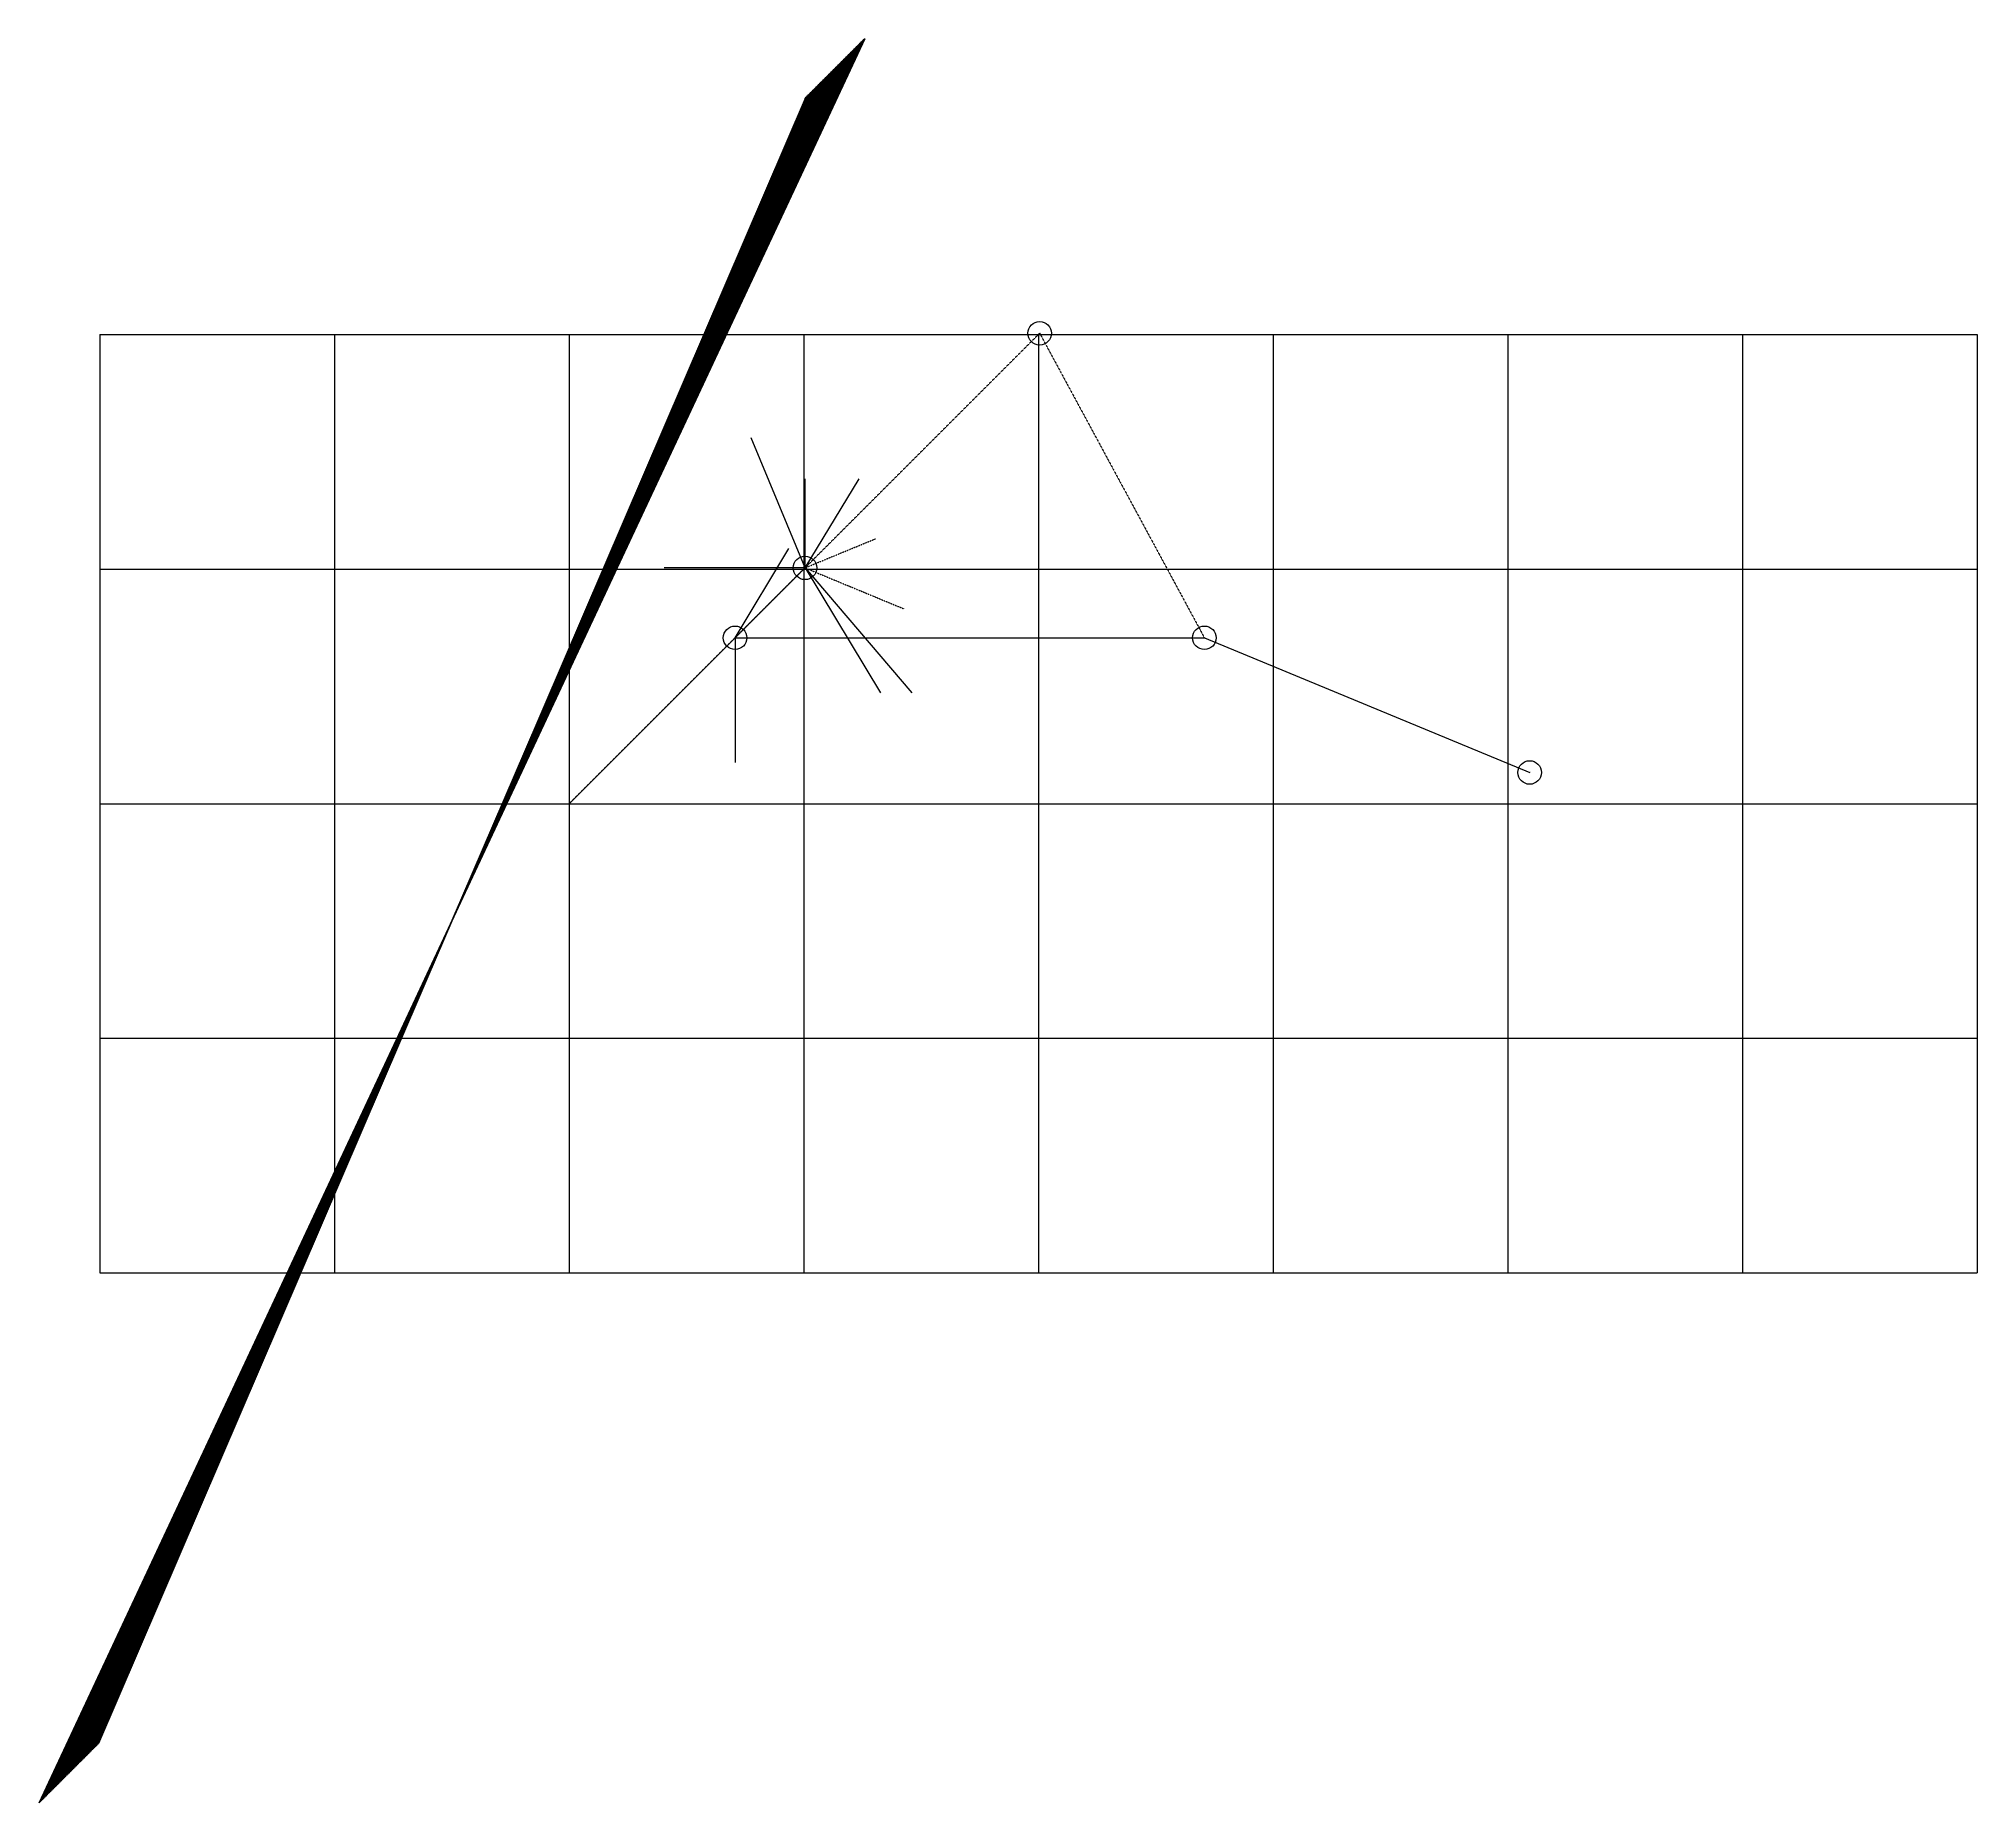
# Model space of a CAD drawing. Header units: millimetres. Extents: x -753 to 2000, y -1420 to 1087.
import ezdxf

# ---------------------------------------------------------------- set-up
doc = ezdxf.new("R2010")
doc.units = ezdxf.units.MM
doc.linetypes.add('DASH', pattern=[0.6, 0.3, -0.3])

msp = doc.modelspace()

# ---------------------------------------------------------------- linework, layer by layer
at = {"layer": 'Black', "color": 0}
msp.add_lwpolyline([(335.3, 1002), (-668.7, -1335.3)], dxfattribs=at)
at = {"layer": 'Blue', "color": 5}
msp.add_point((336.3, 1003), dxfattribs=at)
at = {"layer": 'Brown', "color": 32}
msp.add_lwpolyline([(336, 1002.7), (-669.3, -1336)], dxfattribs=at)
at = {"layer": 'Gray', "color": 9}
msp.add_point((335.7, 1002.3), dxfattribs=at)
at = {"layer": 'Green', "color": 3}
for points in [[(420, 1086.7), (-753.3, -1420)], [(419.3, 1086), (-752.7, -1419.3)], [(418.7, 1085.3), (-752, -1418.7)], [(418, 1084.7), (-751.3, -1418)], [(417.3, 1084), (-750.7, -1417.3)], [(416.7, 1083.3), (-750, -1416.7)], [(416, 1082.7), (-749.3, -1416)], [(415.3, 1082), (-748.7, -1415.3)], [(414.7, 1081.3), (-748, -1414.7)], [(414, 1080.7), (-747.3, -1414)], [(413.3, 1080), (-746.7, -1413.3)], [(412.7, 1079.3), (-746, -1412.7)], [(412, 1078.7), (-745.3, -1412)], [(411.3, 1078), (-744.7, -1411.3)], [(410.7, 1077.3), (-744, -1410.7)], [(410, 1076.7), (-743.3, -1410)], [(409.3, 1076), (-742.7, -1409.3)], [(408.7, 1075.3), (-742, -1408.7)], [(408, 1074.7), (-741.3, -1408)], [(407.3, 1074), (-740.7, -1407.3)], [(406.7, 1073.3), (-740, -1406.7)], [(406, 1072.7), (-739.3, -1406)], [(405.3, 1072), (-738.7, -1405.3)], [(404.7, 1071.3), (-738, -1404.7)], [(404, 1070.7), (-737.3, -1404)], [(403.3, 1070), (-736.7, -1403.3)], [(402.7, 1069.3), (-736, -1402.7)], [(402, 1068.7), (-735.3, -1402)], [(401.3, 1068), (-734.7, -1401.3)], [(400.7, 1067.3), (-734, -1400.7)], [(400, 1066.7), (-733.3, -1400)], [(399.3, 1066), (-732.7, -1399.3)], [(398.7, 1065.3), (-732, -1398.7)], [(398, 1064.7), (-731.3, -1398)], [(397.3, 1064), (-730.7, -1397.3)], [(396.7, 1063.3), (-730, -1396.7)], [(396, 1062.7), (-729.3, -1396)], [(395.3, 1062), (-728.7, -1395.3)], [(394.7, 1061.3), (-728, -1394.7)], [(394, 1060.7), (-727.3, -1394)], [(393.3, 1060), (-726.7, -1393.3)], [(392.7, 1059.3), (-726, -1392.7)], [(392, 1058.7), (-725.3, -1392)], [(391.3, 1058), (-724.7, -1391.3)], [(390.7, 1057.3), (-724, -1390.7)], [(390, 1056.7), (-723.3, -1390)], [(389.3, 1056), (-722.7, -1389.3)], [(388.7, 1055.3), (-722, -1388.7)], [(388, 1054.7), (-721.3, -1388)], [(387.3, 1054), (-720.7, -1387.3)], [(386.7, 1053.3), (-720, -1386.7)], [(386, 1052.7), (-719.3, -1386)], [(385.3, 1052), (-718.7, -1385.3)], [(384.7, 1051.3), (-718, -1384.7)], [(384, 1050.7), (-717.3, -1384)], [(383.3, 1050), (-716.7, -1383.3)], [(382.7, 1049.3), (-716, -1382.7)], [(382, 1048.7), (-715.3, -1382)], [(381.3, 1048), (-714.7, -1381.3)], [(380.7, 1047.3), (-714, -1380.7)], [(380, 1046.7), (-713.3, -1380)], [(379.3, 1046), (-712.7, -1379.3)], [(378.7, 1045.3), (-712, -1378.7)], [(378, 1044.7), (-711.3, -1378)], [(377.3, 1044), (-710.7, -1377.3)], [(376.7, 1043.3), (-710, -1376.7)], [(376, 1042.7), (-709.3, -1376)], [(375.3, 1042), (-708.7, -1375.3)], [(374.7, 1041.3), (-708, -1374.7)], [(374, 1040.7), (-707.3, -1374)], [(373.3, 1040), (-706.7, -1373.3)], [(372.7, 1039.3), (-706, -1372.7)], [(372, 1038.7), (-705.3, -1372)], [(371.3, 1038), (-704.7, -1371.3)], [(370.7, 1037.3), (-704, -1370.7)], [(370, 1036.7), (-703.3, -1370)], [(369.3, 1036), (-702.7, -1369.3)], [(368.7, 1035.3), (-702, -1368.7)], [(368, 1034.7), (-701.3, -1368)], [(367.3, 1034), (-700.7, -1367.3)], [(366.7, 1033.3), (-700, -1366.7)], [(366, 1032.7), (-699.3, -1366)], [(365.3, 1032), (-698.7, -1365.3)], [(364.7, 1031.3), (-698, -1364.7)], [(364, 1030.7), (-697.3, -1364)], [(363.3, 1030), (-696.7, -1363.3)], [(362.7, 1029.3), (-696, -1362.7)], [(362, 1028.7), (-695.3, -1362)], [(361.3, 1028), (-694.7, -1361.3)], [(360.7, 1027.3), (-694, -1360.7)], [(360, 1026.7), (-693.3, -1360)], [(359.3, 1026), (-692.7, -1359.3)], [(358.7, 1025.3), (-692, -1358.7)], [(358, 1024.7), (-691.3, -1358)], [(357.3, 1024), (-690.7, -1357.3)], [(356.7, 1023.3), (-690, -1356.7)], [(356, 1022.7), (-689.3, -1356)], [(355.3, 1022), (-688.7, -1355.3)], [(354.7, 1021.3), (-688, -1354.7)], [(354, 1020.7), (-687.3, -1354)], [(353.3, 1020), (-686.7, -1353.3)], [(352.7, 1019.3), (-686, -1352.7)], [(352, 1018.7), (-685.3, -1352)], [(351.3, 1018), (-684.7, -1351.3)], [(350.7, 1017.3), (-684, -1350.7)], [(350, 1016.7), (-683.3, -1350)], [(349.3, 1016), (-682.7, -1349.3)], [(348.7, 1015.3), (-682, -1348.7)], [(348, 1014.7), (-681.3, -1348)], [(347.3, 1014), (-680.7, -1347.3)], [(346.7, 1013.3), (-680, -1346.7)], [(346, 1012.7), (-679.3, -1346)], [(345.3, 1012), (-678.7, -1345.3)], [(344.7, 1011.3), (-678, -1344.7)], [(344, 1010.7), (-677.3, -1344)], [(343.3, 1010), (-676.7, -1343.3)], [(342.7, 1009.3), (-676, -1342.7)], [(342, 1008.7), (-675.3, -1342)], [(341.3, 1008), (-674.7, -1341.3)], [(340.7, 1007.3), (-674, -1340.7)], [(340, 1006.7), (-673.3, -1340)], [(339.3, 1006), (-672.7, -1339.3)], [(338.7, 1005.3), (-672, -1338.7)], [(338, 1004.7), (-671.3, -1338)]]:
    msp.add_lwpolyline(points, dxfattribs=at)
for p in [(407.7, 1074.3), (408.3, 1075), (409, 1075.7), (409.7, 1076.3), (410.3, 1077), (411, 1077.7), (411.7, 1078.3), (412.3, 1079), (413, 1079.7), (413.7, 1080.3), (414.3, 1081), (415, 1081.7), (415.7, 1082.3), (416.3, 1083), (417, 1083.7), (417.7, 1084.3), (418.3, 1085), (419, 1085.7), (419.7, 1086.3), (379.7, 1046.3), (380.3, 1047), (381, 1047.7), (381.7, 1048.3), (382.3, 1049), (383, 1049.7), (383.7, 1050.3), (384.3, 1051), (385, 1051.7), (385.7, 1052.3), (386.3, 1053), (387, 1053.7), (387.7, 1054.3), (388.3, 1055), (389, 1055.7), (389.7, 1056.3), (390.3, 1057), (391, 1057.7), (391.7, 1058.3), (392.3, 1059), (393, 1059.7), (393.7, 1060.3), (394.3, 1061), (395, 1061.7), (395.7, 1062.3), (396.3, 1063), (397, 1063.7), (397.7, 1064.3), (398.3, 1065), (399, 1065.7), (399.7, 1066.3), (400.3, 1067), (401, 1067.7), (401.7, 1068.3), (402.3, 1069), (403, 1069.7), (403.7, 1070.3), (404.3, 1071), (405, 1071.7), (405.7, 1072.3), (406.3, 1073), (407, 1073.7), (352.3, 1019), (353, 1019.7), (353.7, 1020.3), (354.3, 1021), (355, 1021.7), (355.7, 1022.3), (356.3, 1023), (357, 1023.7), (357.7, 1024.3), (358.3, 1025), (359, 1025.7), (359.7, 1026.3), (360.3, 1027), (361, 1027.7), (361.7, 1028.3), (362.3, 1029), (363, 1029.7), (363.7, 1030.3), (364.3, 1031), (365, 1031.7), (365.7, 1032.3), (366.3, 1033), (367, 1033.7), (367.7, 1034.3), (368.3, 1035), (369, 1035.7), (369.7, 1036.3), (370.3, 1037), (371, 1037.7), (371.7, 1038.3), (372.3, 1039), (373, 1039.7), (373.7, 1040.3), (374.3, 1041), (375, 1041.7), (375.7, 1042.3), (376.3, 1043), (377, 1043.7), (377.7, 1044.3), (378.3, 1045), (379, 1045.7), (335, 1001.7), (337, 1003.7), (337.7, 1004.3), (338.3, 1005), (339, 1005.7), (339.7, 1006.3), (340.3, 1007), (341, 1007.7), (341.7, 1008.3), (342.3, 1009), (343, 1009.7), (343.7, 1010.3), (344.3, 1011), (345, 1011.7), (345.7, 1012.3), (346.3, 1013), (347, 1013.7), (347.7, 1014.3), (348.3, 1015), (349, 1015.7), (349.7, 1016.3), (350.3, 1017), (351, 1017.7), (351.7, 1018.3)]:
    msp.add_point(p, dxfattribs=at)
at = {"layer": 'Grid', "color": 255}
for p, q in [((-666.7, 666.7), (-666.7, -666.7)), ((-666.7, 666.7), (2000, 666.7)), ((-333.3, 666.7), (-333.3, -666.7)), ((0, 666.7), (0, -666.7)), ((333.3, 666.7), (333.3, -666.7)), ((666.7, 666.7), (666.7, -666.7)), ((1000, 666.7), (1000, -666.7)), ((1333.3, 666.7), (1333.3, -666.7)), ((1666.7, 666.7), (1666.7, -666.7)), ((2000, 666.7), (2000, -666.7)), ((-666.7, 333.3), (2000, 333.3)), ((-666.7, 0), (2000, 0)), ((-666.7, -333.3), (2000, -333.3)), ((-666.7, -666.7), (2000, -666.7))]:
    msp.add_line(p, q, dxfattribs=at)
at = {"layer": 'LGray', "color": 255, "linetype": 'DASH'}
for p, q in [((668.3, 668.3), (0, 0)), ((668.3, 668.3), (902.3, 235.7)), ((335, 335), (235.7, 235.7)), ((335, 335), (235.7, 235.7)), ((335, 335), (235.7, 235.7)), ((335, 335), (235.7, 235.7)), ((335, 335), (235.7, 235.7)), ((335, 335), (235.7, 235.7))]:
    msp.add_line(p, q, dxfattribs=at)
at = {"layer": 'Orange', "color": 30}
msp.add_lwpolyline([(337.3, 1004), (-670.7, -1337.3)], dxfattribs=at)
at = {"layer": 'Red', "color": 1}
msp.add_lwpolyline([(336.7, 1003.3), (-670, -1336.7)], dxfattribs=at)
at = {"layer": 'Shots', "color": 1}
for p, q in [((0, 0), (235.7, 235.7)), ((235.7, 235.7), (902.3, 235.7)), ((902.3, 235.7), (1364.3, 44.3))]:
    msp.add_line(p, q, dxfattribs=at)
for centre in [(668.3, 668.3), (668.3, 668.3), (335, 335), (335, 335), (335, 335), (335, 335), (335, 335), (335, 335), (235.7, 235.7), (902.3, 235.7), (1364.3, 44.3)]:
    msp.add_circle(centre, 16.7, dxfattribs=at)
at = {"layer": 'XSect', "color": 1}
for p, q in [((335, 335), (258.3, 519.7)), ((335, 335), (411.7, 461.7)), ((335, 335), (335, 461.7)), ((335, 335), (411.7, 461.7)), ((335, 335), (411.7, 461.7)), ((335, 335), (411.7, 461.7)), ((235.7, 235.7), (312, 362.3)), ((335, 335), (135, 335)), ((335, 335), (193.7, 335)), ((335, 335), (193.7, 335)), ((335, 335), (193.7, 335)), ((335, 335), (193.7, 335)), ((335, 335), (486.7, 157.7)), ((335, 335), (442.3, 157.7)), ((335, 335), (486.7, 157.7)), ((335, 335), (486.7, 157.7)), ((335, 335), (486.7, 157.7)), ((235.7, 235.7), (377, 235.7)), ((235.7, 235.7), (235.7, 58.3))]:
    msp.add_line(p, q, dxfattribs=at)
at = {"layer": 'XSect', "color": 1, "linetype": 'DASH'}
for q in [(435, 376.3), (475, 277)]:
    msp.add_line((335, 335), q, dxfattribs=at)

# ---------------------------------------------------------------- texts
at = {"layer": 'Label'}
for s, p in [('1.2', (668.3, 668.3)), ('1.1', (335, 335)), ('1.1', (335, 335)), ('1.1', (335, 335)), ('1.1', (335, 335)), ('1.1', (335, 335)), ('1.1', (335, 335)), ('1.1', (235.7, 235.7)), ('1.2', (902.3, 235.7)), ('1.0', (1364.3, 44.3))]:
    msp.add_text(s, height=1, dxfattribs=at).set_placement(p)

doc.saveas('drawing.dxf')
